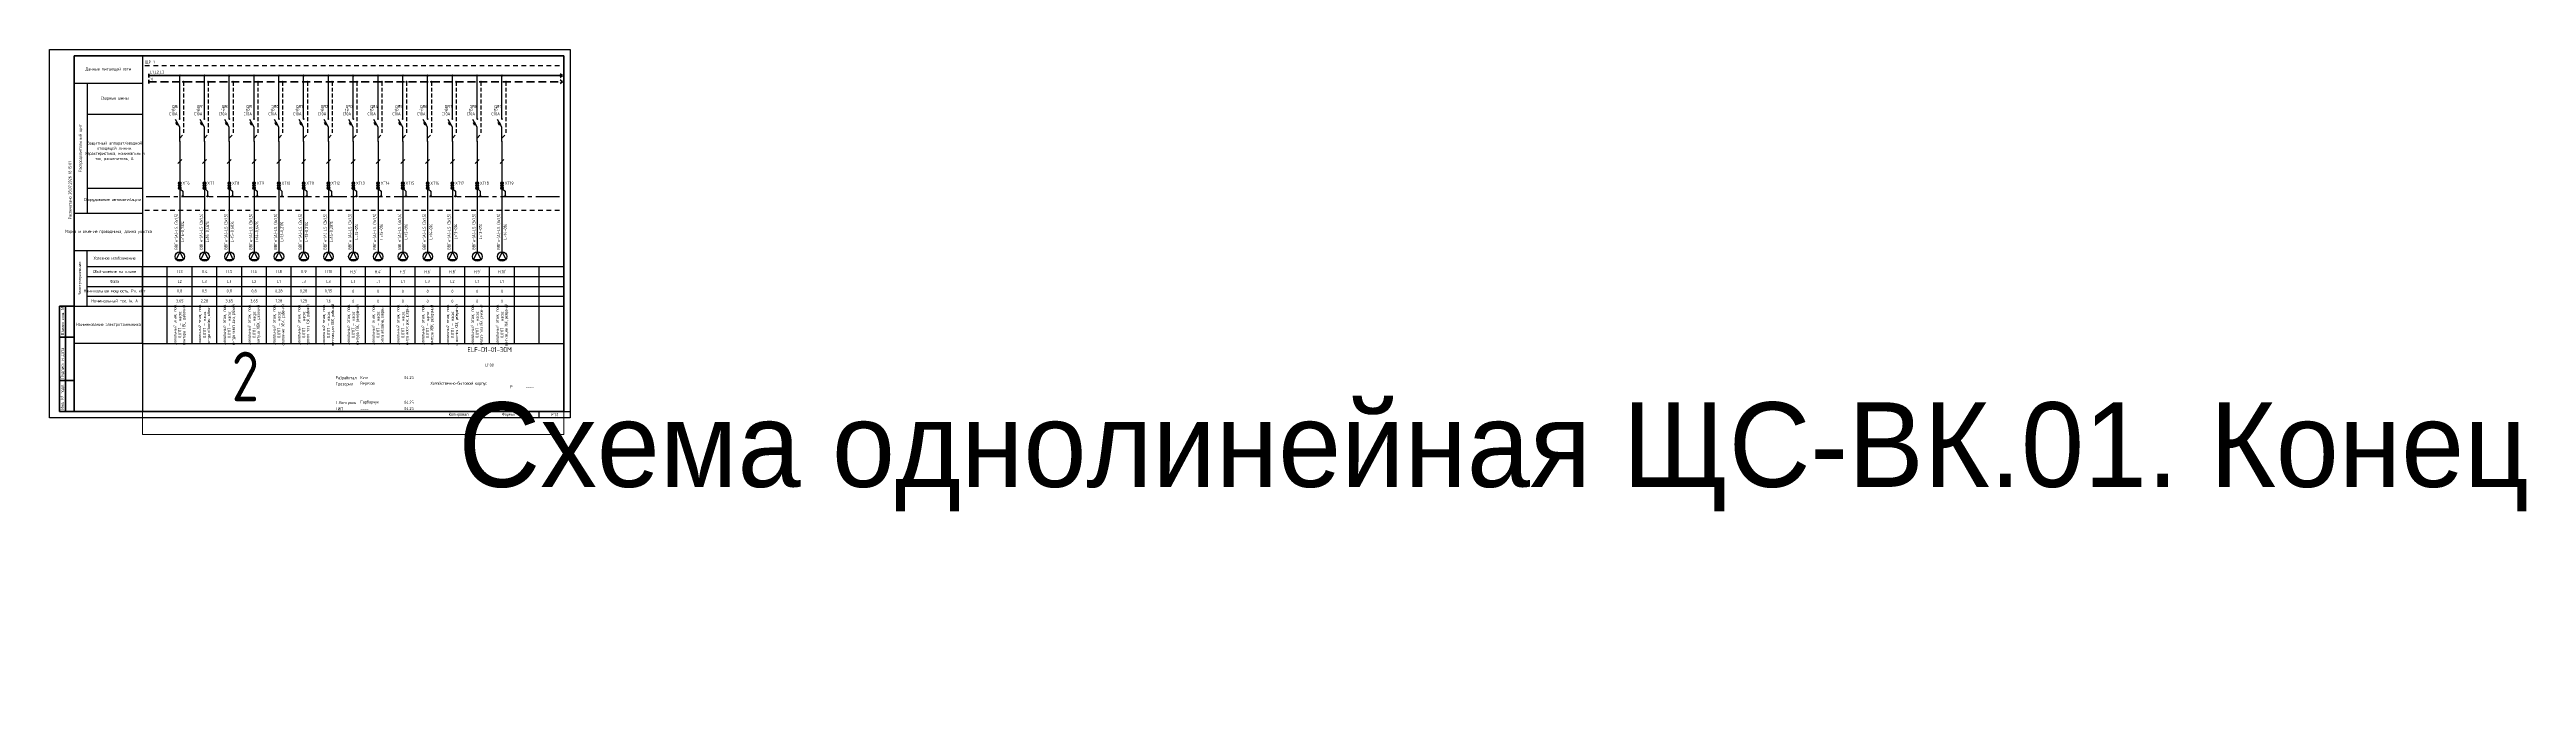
# Paper-space layout 'ЩР (2)' of a CAD drawing. Header units: millimetres. Extents: x 0 to 1998, y -218 to 297.
# The model-space entities are those that its viewports show. They can reach past a viewport. Long polylines and large blocks are cut down to what shows.
import ezdxf
from ezdxf.enums import TextEntityAlignment as Align

# ---------------------------------------------------------------- set-up
doc = ezdxf.new("R2018")
doc.units = ezdxf.units.MM
doc.set_wipeout_variables(frame=1)
for name, pattern in [('CENTER2', [28.575, 19.05, -3.175, 3.175, -3.175]), ('HIDDEN2', [4.7625, 3.175, -1.5875]), ('JIS_02_0.7', [1.35, 0.75, -0.6])]:
    doc.linetypes.add(name, pattern=pattern)
doc.layers.add('0_UNC Defpoints ЭОМ', color=6, linetype='Continuous', plot=False)
for name, color, linetype in [('0_UNC_10 Доп. Оборудование', 1, 'Continuous'), ('0_Рамка', 7, 'Continuous'), ('SX_BLOCKS', 7, 'Continuous'), ('SX_BOUND', 7, 'JIS_02_0.7'), ('SX_LINES', 7, 'Continuous'), ('SX_PE', 3, 'CENTER2'), ('SX_TABLE', 7, 'Continuous'), ('SX_TEXT', 7, 'Continuous')]:
    doc.layers.add(name, color=color, linetype=linetype)
doc.styles.get("Standard").update_dxf_attribs({"font": 'arial.ttf'})
doc.styles.add('SX_GOST', font='GOST2304A_0.ttf')
doc.styles.add('UNC_A', font='GOST2304A_0.ttf')
doc.styles.add('Unecom', font='GOST2304A_0.ttf', dxfattribs={"height": 2.5})
doc.styles.add('СПДС', font='isocpeur.ttf', dxfattribs={"width": 0.8, "height": 2.5})

# ---------------------------------------------------------------- blocks, each defined once
blk = doc.blocks.new('*U161')
at = {"lineweight": 60, "ltscale": 10}
for p, q in [((20, 292), (415, 292)), ((20, 5), (20, 292)), ((415, 292), (415, 5)), ((8, 90), (20, 90)), ((8, 5), (8, 90)), ((13, 90), (13, 5)), ((20, 90), (20, 5)), ((20, 90), (20, 5)), ((8, 65), (20, 65)), ((8, 30), (20, 30)), ((20, 5), (8, 5)), ((415, 5), (20, 5))]:
    blk.add_line(p, q, dxfattribs=at)
at = {"layer": '0_UNC Defpoints ЭОМ', "ltscale": 10}
blk.add_lwpolyline([(420, 0), (0, 0), (0, 297), (420, 297)], close=True, dxfattribs=at)
at = {"layer": '0_UNC Defpoints ЭОМ', "lineweight": 30}
blk.add_lwpolyline([(395, 5), (420, 5), (420, 0), (395, 0)], close=True, dxfattribs=at)
at = {"char_height": 2.5, "attachment_point": 4, "rotation": 90, "style": 'Unecom'}
for s, insert, width in [('{\\fGOST type A|b0|i1|c204|p34; }Взамен инв. №', (10.5, 65), 25), (' Подпись и дата', (10.5, 30), 35), (' Инв. № подл.', (10.5, 5), 24.419)]:
    blk.add_mtext(s, dxfattribs=dict(at, insert=insert, width=width))
at = {"style": 'Unecom'}
for s, insert, char_height, width, attachment_point, line_spacing_factor in [('ELF-D1-01-ЭОМ', (355, 55), 4, 120, 5, 2), ('D100', (355, 42.5), 2.5, 115, 5, 1.5), ('Разработал', (230.7, 32), 2.5, 20, 4, 2), ('Проверил', (230.7, 27), 2.5, 20, 4, 2), ('Ким', (250.8, 32.5), 2.5, 19.921, 4, 2), ('Вересов', (250.8, 27.5), 2.5, 19.921, 4, 2), ('04.25', (290, 32.5), 2.5, 10, 5, 2), ('Хозяйственно-бытовой корпус', (330, 27.5), 2.5, 70, 5, 1.5), ('Р', (372.5, 25), 2.5, 15, 5, 2), ('Н.Контроль', (230.7, 12), 2.5, 20, 4, 2), ('ГИП', (230.7, 7.3), 2.5, 20, 4, 2), ('----', (250.8, 7), 2.5, 19.921, 4, 2), ('Гарбарчук', (250.8, 12.5), 2.5, 19.921, 4, 2), ('04.25', (290, 12.5), 2.5, 10, 5, 2), ('04.25', (290, 7.5), 2.5, 10, 5, 2)]:
    blk.add_mtext(s, dxfattribs=dict(at, insert=insert, char_height=char_height, width=width, attachment_point=attachment_point, line_spacing_factor=line_spacing_factor))
at = {"char_height": 2.5, "attachment_point": 4, "style": 'Unecom'}
for s, insert, width in [('Формат  ', (364.9, 2.6), 50), ('\\pi1; ', (250, -133.2), 20), ('\\pi1; ', (250, -133.2), 20), ('\\pxi0.4; ', (250, -133.2), 20), ('\\pi1; ', (512.5, -218.3), 20), ('\\pi1; ', (512.5, -218.3), 20), ('\\pxi0.4; ', (512.5, -218.3), 20)]:
    blk.add_mtext(s, dxfattribs=dict(at, insert=insert, width=width))
at = {"style": 'Unecom'}
blk.add_attdef('ЛИСТ_№', text='', height=2.5, dxfattribs=at).set_placement((387.5, 25), align=Align.MIDDLE_CENTER)
blk.add_attdef('КОЛ-ВО_ЛИСТОВ', text='', height=2.5, dxfattribs=at).set_placement((404.7, 23.7), align=Align.CENTER)
at = {"lineweight": 30, "flags": 104}
blk.add_attdef('ОПИСАНИЕ_ЛИСТА', text='', height=2.5, dxfattribs=at).set_placement((329.9, 12.5), align=Align.MIDDLE_CENTER)
at = {"style": 'Unecom', "flags": 8}
blk.add_attdef('ФОРМАТ_БУМАГИ', (379.4, 1.3), '', height=2.5, dxfattribs=at)
at = {"layer": '0_Рамка', "style": 'СПДС', "width": 0.8}
blk.add_text('Распечатано 28.07.2026 18:15:01', height=2.5, rotation=90, dxfattribs=at).set_placement((16.5, 160), align=Align.MIDDLE_LEFT)
at = {"layer": 'Defpoints', "insert": (330, 2.5), "char_height": 2.5, "width": 70, "attachment_point": 5, "style": 'Unecom'}
blk.add_mtext('Копировал', dxfattribs=at)
blk = doc.blocks.new('_Боковик_схема Юником')
at = {"color": 0, "lineweight": -2, "ltscale": 3}
blk.add_lwpolyline([(0, 232), (55, 232), (55, 0), (0, 0)], close=True, dxfattribs=at)
for points in [[(0, 210), (55, 210), (55, 125), (10.3, 125)], [(10.3, 210), (10.3, 105)], [(10.3, 185), (55, 185)], [(0, 105), (55, 105)], [(0, 75), (55, 75)], [(10, 75), (10, 30)], [(10, 62), (51.8, 62)], [(10, 62), (55, 62)], [(10, 54), (55, 54)], [(10, 46), (55, 46)], [(0, 30), (55, 30)], [(10, 38), (55, 38)]]:
    blk.add_lwpolyline(points, dxfattribs=at)
at = {"color": 0, "lineweight": -2, "char_height": 2.5, "attachment_point": 5, "style": 'Unecom'}
for s, insert, width in [('Данные питающей сети', (27.5, 221), 55), ('Сборные шины', (32.6, 197.5), 44.736), ('Защитный аппарат/вводной отходящей линии.\\PХарактеристика, номинальный ток, расцепитель, А.', (32.6, 155), 44.736), ('Оборудование автоматизации', (31, 115.7), 37.884), ('Марка и сечение проводника, длина участка', (27.5, 90), 55), ('Условное изображение', (32.5, 68.5), 45), ('Номинальная мощность, Рн, кВт', (32.5, 42), 45), ('Обозначение на плане', (32.5, 58), 45), ('Фаза', (32.5, 50), 45), ('Номинальный ток, Iн, А', (32.5, 34), 45), ('Наименование электроприемника', (27.5, 15), 55)]:
    blk.add_mtext(s, dxfattribs=dict(at, insert=insert, width=width))
at = {"color": 0, "lineweight": -2, "char_height": 2.5, "attachment_point": 5, "rotation": 90, "style": 'Unecom'}
for s, insert, width in [('Распределительный щит', (5.1, 157.5), 105), ('Электроприемник', (4.6, 52.5), 45)]:
    blk.add_mtext(s, dxfattribs=dict(at, insert=insert, width=width))
blk = doc.blocks.new('*U306')
at = {"color": 0}
blk.add_wipeout([(-2.5, 0), (-2.5, 0.6), (-2.3, 1), (-2.1, 1.4), (-1.8, 1.8), (-1.5, 2), (-1.2, 2.2), (-1, 2.3), (-0.5, 2.4), (-0.2, 2.5), (0.1, 2.5), (0.4, 2.5), (0.7, 2.4), (1, 2.3), (1.2, 2.2), (1.5, 2), (1.8, 1.7), (2, 1.4), (2.2, 1.2), (2.3, 0.8), (2.4, 0.6), (2.5, 0.3), (2.5, 0), (2.5, -0.2), (2.4, -0.5), (2.3, -0.9), (2.2, -1.2), (2.1, -1.4), (1.9, -1.6), (1.7, -1.8), (1.6, -1.9), (1.4, -2.1), (1.1, -2.2), (0.9, -2.3), (0.8, -2.4), (0.6, -2.4), (0.3, -2.5), (0, -2.5), (-0.3, -2.5), (-0.7, -2.4), (-1, -2.3), (-1.1, -2.3), (-1.3, -2.2), (-1.5, -2), (-1.6, -2), (-1.7, -1.8), (-1.9, -1.7), (-2.1, -1.5), (-2.2, -1.3), (-2.3, -1), (-2.4, -0.9), (-2.4, -0.7), (-2.5, -0.5), (-2.5, -0.2)], dxfattribs=at)
at = {"color": 0, "ltscale": 0.3}
for points in [[(0, 2.5), (-2, -1.6)], [(0, 2.5), (1.9, -1.6)], [(-2, -1.6), (1.9, -1.6)]]:
    blk.add_lwpolyline(points, dxfattribs=at)
at = {"color": 0}
blk.add_circle((0, 0), 2.5, dxfattribs=at)
blk.add_circle((0, 0), 2.5, dxfattribs=at)
at = {"color": 18, "true_color": 0x000000, "style": 'Unecom'}
blk.add_attdef('H.', (-0.6, 5.3), '', height=2.5, dxfattribs=at)
blk = doc.blocks.new('SX_TCOL')
for p, q in [((-10, 62), (10, 62)), ((10, 0), (10, 62)), ((-10, 54), (10, 54)), ((-10, 46), (10, 46)), ((-10, 38), (10, 38)), ((-10, 30), (10, 30)), ((-10, 0), (10, 0))]:
    blk.add_line(p, q)
at = {"style": 'SX_GOST'}
for tag, p in [('CAB1', (-2.6, 90)), ('CAB2', (2.6, 90)), ('NAME1', (-3.6, 15)), ('NAME2', (0, 15)), ('NAME3', (3.6, 15))]:
    blk.add_attdef(tag, text='', height=2.5, rotation=90, dxfattribs=at).set_placement(p, align=Align.MIDDLE)
for tag, p in [('POW', (0, 42)), ('LINE', (0, 58)), ('PH', (0, 50)), ('CUR', (0, 34))]:
    blk.add_attdef(tag, text='', height=2.5, dxfattribs=at).set_placement(p, align=Align.MIDDLE)
blk = doc.blocks.new('*U308')
at = {"lineweight": 40}
for p, q in [((333.9, 0), (331.9, 1.5)), ((333.9, 0), (331.9, -1.5)), ((333.9, -5), (331.9, -3.5)), ((333.9, -5), (331.9, -6.5))]:
    blk.add_line(p, q, dxfattribs=at)
at = {"linetype": 'ByBlock', "lineweight": 40}
for points in [[(0, 1.5), (0, -1.5)], [(0, 0), (333.9, 0)], [(0, -3.5), (0, -6.5)]]:
    blk.add_lwpolyline(points, dxfattribs=at)
at = {"color": 4, "linetype": 'HIDDEN2', "lineweight": 40, "ltscale": 2}
blk.add_lwpolyline([(0, -5), (333.9, -5)], dxfattribs=at)
at = {"insert": (1.2, -1.6), "char_height": 2.5, "attachment_point": 1, "style": 'UNC_A'}
blk.add_mtext_dynamic_manual_height_columns('N', width=3.844, gutter_width=12.5, heights=[0], dxfattribs=at)
at = {"style": 'UNC_A'}
blk.add_attdef('ЛИНИЯ', (1, 1.5), '', height=2.5, dxfattribs=at)
blk = doc.blocks.new('*U309')
at = {"lineweight": 40}
for p, q in [((268.3, 0), (266.3, 1.5)), ((268.3, 0), (266.3, -1.5)), ((268.3, -5), (266.3, -3.5)), ((268.3, -5), (266.3, -6.5))]:
    blk.add_line(p, q, dxfattribs=at)
at = {"linetype": 'ByBlock', "lineweight": 40}
for points in [[(0, 1.5), (0, -1.5)], [(0, 0), (268.3, 0)], [(0, -3.5), (0, -6.5)]]:
    blk.add_lwpolyline(points, dxfattribs=at)
at = {"color": 4, "linetype": 'HIDDEN2', "lineweight": 40, "ltscale": 2}
blk.add_lwpolyline([(0, -5), (268.3, -5)], dxfattribs=at)
at = {"insert": (1.2, -1.6), "char_height": 2.5, "attachment_point": 1, "style": 'UNC_A'}
blk.add_mtext_dynamic_manual_height_columns('N', width=3.844, gutter_width=12.5, heights=[0], dxfattribs=at)
at = {"style": 'UNC_A'}
blk.add_attdef('ЛИНИЯ', (1, 1.5), '', height=2.5, dxfattribs=at)
blk = doc.blocks.new('*U311')
for p, q in [((0, -36.3), (0, -1.2)), ((0, -42.8), (-3.5, -36.7)), ((-0.4, -36.6), (0.4, -35.9)), ((0.4, -36.6), (-0.4, -35.9)), ((0, -54.3), (0, -42.8))]:
    blk.add_line(p, q)
at = {"color": 4, "linetype": 'HIDDEN2'}
for p in [(3, -6.2), (0, -51.6)]:
    blk.add_line(p, (3, -48.6), dxfattribs=at)
blk.add_lwpolyline([(-2.1, -41.1), (-3.1, -39.4), (-2.3, -38.9), (-1.3, -40.6)], close=True)
for centre in [(0, -1.2), (3, -6.2)]:
    blk.add_circle(centre, 0.5)
at = {"insert": (-6.2, -24.9), "char_height": 2.5, "attachment_point": 1, "style": 'Unecom'}
blk.add_mtext_dynamic_manual_height_columns('\\pxql;QF', width=5.707, gutter_width=12.5, heights=[4.37], dxfattribs=at)
at = {"style": 'Unecom'}
for tag, p in [('P', (-3.4, -30.4)), ('A', (-1.7, -33.3))]:
    blk.add_attdef(tag, text='', height=2.5, dxfattribs=at).set_placement(p, align=Align.RIGHT)
blk.add_attdef('N', (-3.2, -27.4), '', height=2.5, dxfattribs=at)
blk = doc.blocks.new('XT')
at = {"color": 32, "true_color": 0xcd6928}
for p, q in [((0.8, 0), (-1, -1.8)), ((1, -0.2), (-0.8, -2))]:
    blk.add_line(p, q, dxfattribs=at)
at = {"color": 5}
for p, q in [((0.8, -2), (-1, -3.8)), ((1, -2.2), (-0.8, -4))]:
    blk.add_line(p, q, dxfattribs=at)
at = {"color": 32, "true_color": 0xcd6928}
blk.add_circle((0, -1), 1, dxfattribs=at)
at = {"color": 5}
blk.add_circle((0, -3), 1, dxfattribs=at)
at = {"style": 'UNC_A'}
blk.add_attdef('1', (1.7, 0.1), '', height=2.5, dxfattribs=at)
blk = doc.blocks.new('SX_XTPE')
at = {"color": 3}
for p, q in [((0.753, 1.003), (-1.003, -0.753)), ((1.003, 0.753), (-0.753, -1.003))]:
    blk.add_line(p, q, dxfattribs=at)
blk.add_circle((0, 0), 1, dxfattribs=at)

msp = doc.modelspace()

# ---------------------------------------------------------------- linework, layer by layer
at = {"color": 6}
for points in [[(395, 1578), (55, 1578), (55, 1291), (395, 1291), (395, 1578)], [(735, 1578), (395, 1578), (395, 1291), (735, 1291), (735, 1578)], [(1075, 1578), (735, 1578), (735, 1291), (1075, 1291), (1075, 1578)]]:
    msp.add_lwpolyline(points, dxfattribs=at)
at = {"layer": 'SX_BOUND', "ltscale": 5}
for p, q in [((397, 1570.2), (733, 1570.2)), ((397, 1453.5), (733, 1453.5))]:
    msp.add_line(p, q, dxfattribs=at)
at = {"layer": 'SX_LINES'}
for p, q in [((425, 1509), (425, 1476.2)), ((445, 1509), (445, 1476.2)), ((465, 1509), (465, 1476.2)), ((485, 1509), (485, 1476.2)), ((505, 1509), (505, 1476.2)), ((525, 1509), (525, 1476.2)), ((545, 1509), (545, 1476.2)), ((565, 1509), (565, 1476.2)), ((585, 1509), (585, 1476.2)), ((605, 1509), (605, 1476.2)), ((625, 1509), (625, 1476.2)), ((645, 1509), (645, 1476.2)), ((665, 1509), (665, 1476.2)), ((685, 1509), (685, 1476.2)), ((423.4, 1491), (426.6, 1494.2)), ((443.4, 1491), (446.6, 1494.2)), ((463.4, 1491), (466.6, 1494.2)), ((483.4, 1491), (486.6, 1494.2)), ((503.4, 1491), (506.6, 1494.2)), ((523.4, 1491), (526.6, 1494.2)), ((543.4, 1491), (546.6, 1494.2)), ((563.4, 1491), (566.6, 1494.2)), ((583.4, 1491), (586.6, 1494.2)), ((603.4, 1491), (606.6, 1494.2)), ((623.4, 1491), (626.6, 1494.2)), ((643.4, 1491), (646.6, 1494.2)), ((663.4, 1491), (666.6, 1494.2)), ((683.4, 1491), (686.6, 1494.2))]:
    msp.add_line(p, q, dxfattribs=at)
at = {"layer": 'SX_PE'}
for p, q in [((126.1, 1464.6), (394, 1464.6)), ((398, 1464.6), (734, 1464.6)), ((425.7, 1470.5), (427.5, 1468.7)), ((427.5, 1468.7), (427.5, 1464.6)), ((445.7, 1470.5), (447.5, 1468.7)), ((447.5, 1468.7), (447.5, 1464.6)), ((465.7, 1470.5), (467.5, 1468.7)), ((467.5, 1468.7), (467.5, 1464.6)), ((485.7, 1470.5), (487.5, 1468.7)), ((487.5, 1468.7), (487.5, 1464.6)), ((505.7, 1470.5), (507.5, 1468.7)), ((507.5, 1468.7), (507.5, 1464.6)), ((525.7, 1470.5), (527.5, 1468.7)), ((527.5, 1468.7), (527.5, 1464.6)), ((545.7, 1470.5), (547.5, 1468.7)), ((547.5, 1468.7), (547.5, 1464.6)), ((565.7, 1470.5), (567.5, 1468.7)), ((567.5, 1468.7), (567.5, 1464.6)), ((585.7, 1470.5), (587.5, 1468.7)), ((587.5, 1468.7), (587.5, 1464.6)), ((605.7, 1470.5), (607.5, 1468.7)), ((607.5, 1468.7), (607.5, 1464.6)), ((625.7, 1470.5), (627.5, 1468.7)), ((627.5, 1468.7), (627.5, 1464.6)), ((645.7, 1470.5), (647.5, 1468.7)), ((647.5, 1468.7), (647.5, 1464.6)), ((665.7, 1470.5), (667.5, 1468.7)), ((667.5, 1468.7), (667.5, 1464.6)), ((685.7, 1470.5), (687.5, 1468.7)), ((687.5, 1468.7), (687.5, 1464.6))]:
    msp.add_line(p, q, dxfattribs=at)
for centre in [(427.5, 1464.6), (447.5, 1464.6), (467.5, 1464.6), (487.5, 1464.6), (507.5, 1464.6), (527.5, 1464.6), (547.5, 1464.6), (567.5, 1464.6), (587.5, 1464.6), (607.5, 1464.6), (627.5, 1464.6), (647.5, 1464.6), (667.5, 1464.6), (687.5, 1464.6)]:
    msp.add_circle(centre, 0.5, dxfattribs=at)

# ---------------------------------------------------------------- block references
at = {"layer": 'SX_BLOCKS'}
for p, values in [((425, 1563.2), {'N': '6', 'P': '1P', 'A': 'C10А'}), ((445, 1563.2), {'N': '7', 'P': '1P', 'A': 'C10А'}), ((465, 1563.2), {'N': '8', 'P': '1P', 'A': 'C10А'}), ((485, 1563.2), {'N': '9', 'P': '1P', 'A': 'C10А'}), ((505, 1563.2), {'N': '10', 'P': '1P', 'A': 'C10А'}), ((525, 1563.2), {'N': '11', 'P': '1P', 'A': 'C10А'}), ((545, 1563.2), {'N': '12', 'P': '1P', 'A': 'C10А'}), ((565, 1563.2), {'N': '13', 'P': '1P', 'A': 'C10А'}), ((585, 1563.2), {'N': '14', 'P': '1P', 'A': 'C10А'}), ((605, 1563.2), {'N': '15', 'P': '1P', 'A': 'C10А'}), ((625, 1563.2), {'N': '16', 'P': '1P', 'A': 'C10А'}), ((645, 1563.2), {'N': '17', 'P': '1P', 'A': 'C10А'}), ((665, 1563.2), {'N': '18', 'P': '1P', 'A': 'C10А'}), ((685, 1563.2), {'N': '19', 'P': '1P', 'A': 'C10А'})]:
    msp.add_blockref('*U311', p, dxfattribs=at).add_auto_attribs(values)
ref = msp.add_blockref('XT', (425, 1476.2), dxfattribs=at)
ref.add_attrib('1', 'XT6', (427.2, 1474), dxfattribs={"layer": '0', "height": 2.5, "style": 'UNC_A'})
for p in [(425, 1471.2), (445, 1471.2), (465, 1471.2), (485, 1471.2), (505, 1471.2), (525, 1471.2), (545, 1471.2), (565, 1471.2), (585, 1471.2), (605, 1471.2), (625, 1471.2), (645, 1471.2), (665, 1471.2), (685, 1471.2)]:
    msp.add_blockref('SX_XTPE', p, dxfattribs=at)
ref = msp.add_blockref('XT', (445, 1476.2), dxfattribs=at)
ref.add_attrib('1', 'XT7', (447.2, 1474), dxfattribs={"layer": '0', "height": 2.5, "style": 'UNC_A'})
ref = msp.add_blockref('XT', (465, 1476.2), dxfattribs=at)
ref.add_attrib('1', 'XT8', (467.2, 1474), dxfattribs={"layer": '0', "height": 2.5, "style": 'UNC_A'})
ref = msp.add_blockref('XT', (485, 1476.2), dxfattribs=at)
ref.add_attrib('1', 'XT9', (487.2, 1474), dxfattribs={"layer": '0', "height": 2.5, "style": 'UNC_A'})
ref = msp.add_blockref('XT', (505, 1476.2), dxfattribs=at)
ref.add_attrib('1', 'XT10', (507.2, 1474), dxfattribs={"layer": '0', "height": 2.5, "style": 'UNC_A'})
ref = msp.add_blockref('XT', (525, 1476.2), dxfattribs=at)
ref.add_attrib('1', 'XT11', (527.2, 1474), dxfattribs={"layer": '0', "height": 2.5, "style": 'UNC_A'})
ref = msp.add_blockref('XT', (545, 1476.2), dxfattribs=at)
ref.add_attrib('1', 'XT12', (547.2, 1474), dxfattribs={"layer": '0', "height": 2.5, "style": 'UNC_A'})
ref = msp.add_blockref('XT', (565, 1476.2), dxfattribs=at)
ref.add_attrib('1', 'XT13', (567.2, 1474), dxfattribs={"layer": '0', "height": 2.5, "style": 'UNC_A'})
ref = msp.add_blockref('XT', (585, 1476.2), dxfattribs=at)
ref.add_attrib('1', 'XT14', (587.2, 1474), dxfattribs={"layer": '0', "height": 2.5, "style": 'UNC_A'})
ref = msp.add_blockref('XT', (605, 1476.2), dxfattribs=at)
ref.add_attrib('1', 'XT15', (607.2, 1474), dxfattribs={"layer": '0', "height": 2.5, "style": 'UNC_A'})
ref = msp.add_blockref('XT', (625, 1476.2), dxfattribs=at)
ref.add_attrib('1', 'XT16', (627.2, 1474), dxfattribs={"layer": '0', "height": 2.5, "style": 'UNC_A'})
ref = msp.add_blockref('XT', (645, 1476.2), dxfattribs=at)
ref.add_attrib('1', 'XT17', (647.2, 1474), dxfattribs={"layer": '0', "height": 2.5, "style": 'UNC_A'})
ref = msp.add_blockref('XT', (665, 1476.2), dxfattribs=at)
ref.add_attrib('1', 'XT18', (667.2, 1474), dxfattribs={"layer": '0', "height": 2.5, "style": 'UNC_A'})
ref = msp.add_blockref('XT', (685, 1476.2), dxfattribs=at)
ref.add_attrib('1', 'XT19', (687.2, 1474), dxfattribs={"layer": '0', "height": 2.5, "style": 'UNC_A'})
at = {"layer": 'SX_LINES'}
for name, p in [('*U309', (125.7, 1562)), ('*U308', (400, 1562))]:
    msp.add_blockref(name, p, dxfattribs=at).add_auto_attribs({'ЛИНИЯ': 'L1,L2,L3'})
at = {"layer": 'SX_TABLE'}
for p in [(385, 1346), (725, 1346), (745, 1346)]:
    msp.add_blockref('SX_TCOL', p, dxfattribs=at)

# ---------------------------------------------------------------- texts
at = {"layer": 'Defpoints', "color": 6, "insert": (467, 1339.3), "char_height": 40, "attachment_point": 1, "style": 'Unecom'}
msp.add_mtext_dynamic_manual_height_columns('2', width=99.921, gutter_width=12.5, heights=[0], dxfattribs=at)
at = {"layer": 'SX_TEXT', "style": 'SX_GOST'}
msp.add_text('ЩР-1', height=2.5, dxfattribs=at).set_placement((397, 1571.7))

# ---------------------------------------------------------------- next in the draw order: block references
at = {"layer": '0_UNC_10 Доп. Оборудование', "color": 4, "xscale": 1.525827103834124, "yscale": 1.525827103834124, "zscale": 1.525827103834124}
for p in [(425.1, 1416), (445.1, 1416), (465.1, 1416), (485.1, 1416), (505.1, 1416), (525.1, 1416), (545.1, 1416), (565.1, 1416), (585.1, 1416), (605.1, 1416), (625.1, 1416), (645.1, 1416), (665.1, 1416), (685.1, 1416)]:
    msp.add_blockref('*U306', p, dxfattribs=at)

# ---------------------------------------------------------------- next in the draw order: linework, layer by layer
at = {"layer": 'SX_LINES'}
for p, q in [((425, 1470.2), (425, 1419)), ((445, 1470.2), (445, 1419)), ((465, 1470.2), (465, 1419)), ((485, 1470.2), (485, 1419)), ((505, 1470.2), (505, 1419)), ((525, 1470.2), (525, 1419)), ((545, 1470.2), (545, 1419)), ((565, 1470.2), (565, 1419)), ((585, 1470.2), (585, 1419)), ((605, 1470.2), (605, 1419)), ((625, 1470.2), (625, 1419)), ((645, 1470.2), (645, 1419)), ((665, 1470.2), (665, 1419)), ((685, 1470.2), (685, 1419))]:
    msp.add_line(p, q, dxfattribs=at)

# ---------------------------------------------------------------- next in the draw order: block references
at = {"layer": 'SX_TABLE'}
ref = msp.add_blockref('SX_TCOL', (425, 1346), dxfattribs=at)
ref.add_attrib('NAME1', 'Цокольный этаж, пом.', dxfattribs={"layer": '0', "height": 2.5, "rotation": 90, "style": 'SX_GOST', "width": 0.97712}).set_placement((421.4, 1361), align=Align.MIDDLE)
ref.add_attrib('NAME2', '0.011Т — насос', dxfattribs={"layer": '0', "height": 2.5, "rotation": 90, "style": 'SX_GOST'}).set_placement((425, 1361), align=Align.MIDDLE)
ref.add_attrib('NAME3', 'контура ГВС, рабочий', dxfattribs={"layer": '0', "height": 2.5, "rotation": 90, "style": 'SX_GOST', "width": 0.970342}).set_placement((428.6, 1361), align=Align.MIDDLE)
ref.add_attrib('CUR', '3,65', dxfattribs={"layer": '0', "height": 2.5, "style": 'SX_GOST'}).set_placement((425, 1380), align=Align.MIDDLE)
ref.add_attrib('POW', '0,8', dxfattribs={"layer": '0', "height": 2.5, "style": 'SX_GOST'}).set_placement((425, 1388), align=Align.MIDDLE)
ref.add_attrib('PH', 'L2', dxfattribs={"layer": '0', "height": 2.5, "style": 'SX_GOST'}).set_placement((425, 1396), align=Align.MIDDLE)
ref.add_attrib('LINE', 'Н.3', dxfattribs={"layer": '0', "height": 2.5, "style": 'SX_GOST'}).set_placement((425, 1404), align=Align.MIDDLE)
ref.add_attrib('CAB1', 'ВВГнг(А)-LS (3х1,5)', dxfattribs={"layer": '0', "height": 2.5, "rotation": 90, "style": 'SX_GOST'}).set_placement((422.4, 1436), align=Align.MIDDLE)
ref.add_attrib('CAB2', 'L=16-0,73%', dxfattribs={"layer": '0', "height": 2.5, "rotation": 90, "style": 'SX_GOST'}).set_placement((427.6, 1436), align=Align.MIDDLE)
ref = msp.add_blockref('SX_TCOL', (445, 1346), dxfattribs=at)
ref.add_attrib('NAME1', 'Цокольный этаж, пом.', dxfattribs={"layer": '0', "height": 2.5, "rotation": 90, "style": 'SX_GOST', "width": 0.97712}).set_placement((441.4, 1361), align=Align.MIDDLE)
ref.add_attrib('NAME2', '0.011Т — насос', dxfattribs={"layer": '0', "height": 2.5, "rotation": 90, "style": 'SX_GOST'}).set_placement((445, 1361), align=Align.MIDDLE)
ref.add_attrib('NAME3', 'контура ж/бассейна, рабочий', dxfattribs={"layer": '0', "height": 2.5, "rotation": 90, "style": 'SX_GOST', "width": 0.692733}).set_placement((448.6, 1361), align=Align.MIDDLE)
ref.add_attrib('CUR', '2,28', dxfattribs={"layer": '0', "height": 2.5, "style": 'SX_GOST'}).set_placement((445, 1380), align=Align.MIDDLE)
ref.add_attrib('POW', '0,5', dxfattribs={"layer": '0', "height": 2.5, "style": 'SX_GOST'}).set_placement((445, 1388), align=Align.MIDDLE)
ref.add_attrib('PH', 'L3', dxfattribs={"layer": '0', "height": 2.5, "style": 'SX_GOST'}).set_placement((445, 1396), align=Align.MIDDLE)
ref.add_attrib('LINE', 'Н.4', dxfattribs={"layer": '0', "height": 2.5, "style": 'SX_GOST'}).set_placement((445, 1404), align=Align.MIDDLE)
ref.add_attrib('CAB1', 'ВВГнг(А)-LS (3х1,5)', dxfattribs={"layer": '0', "height": 2.5, "rotation": 90, "style": 'SX_GOST'}).set_placement((442.4, 1436), align=Align.MIDDLE)
ref.add_attrib('CAB2', 'L=16-0,46%', dxfattribs={"layer": '0', "height": 2.5, "rotation": 90, "style": 'SX_GOST'}).set_placement((447.6, 1436), align=Align.MIDDLE)
ref = msp.add_blockref('SX_TCOL', (465, 1346), dxfattribs=at)
ref.add_attrib('NAME1', 'Цокольный этаж, пом.', dxfattribs={"layer": '0', "height": 2.5, "rotation": 90, "style": 'SX_GOST', "width": 0.97712}).set_placement((461.4, 1361), align=Align.MIDDLE)
ref.add_attrib('NAME2', '0.011Т — насос', dxfattribs={"layer": '0', "height": 2.5, "rotation": 90, "style": 'SX_GOST'}).set_placement((465, 1361), align=Align.MIDDLE)
ref.add_attrib('NAME3', 'контура жилого дома, рабочий', dxfattribs={"layer": '0', "height": 2.5, "rotation": 90, "style": 'SX_GOST', "width": 0.685007}).set_placement((468.6, 1361), align=Align.MIDDLE)
ref.add_attrib('CUR', '3,65', dxfattribs={"layer": '0', "height": 2.5, "style": 'SX_GOST'}).set_placement((465, 1380), align=Align.MIDDLE)
ref.add_attrib('POW', '0,8', dxfattribs={"layer": '0', "height": 2.5, "style": 'SX_GOST'}).set_placement((465, 1388), align=Align.MIDDLE)
ref.add_attrib('PH', 'L3', dxfattribs={"layer": '0', "height": 2.5, "style": 'SX_GOST'}).set_placement((465, 1396), align=Align.MIDDLE)
ref.add_attrib('LINE', 'Н.5', dxfattribs={"layer": '0', "height": 2.5, "style": 'SX_GOST'}).set_placement((465, 1404), align=Align.MIDDLE)
ref.add_attrib('CAB1', 'ВВГнг(А)-LS (3х1,5)', dxfattribs={"layer": '0', "height": 2.5, "rotation": 90, "style": 'SX_GOST'}).set_placement((462.4, 1436), align=Align.MIDDLE)
ref.add_attrib('CAB2', 'L=15-0,68%', dxfattribs={"layer": '0', "height": 2.5, "rotation": 90, "style": 'SX_GOST'}).set_placement((467.6, 1436), align=Align.MIDDLE)
ref = msp.add_blockref('SX_TCOL', (485, 1346), dxfattribs=at)
ref.add_attrib('NAME1', 'Цокольный этаж, пом.', dxfattribs={"layer": '0', "height": 2.5, "rotation": 90, "style": 'SX_GOST', "width": 0.97712}).set_placement((481.4, 1361), align=Align.MIDDLE)
ref.add_attrib('NAME2', '0.011Т — насос', dxfattribs={"layer": '0', "height": 2.5, "rotation": 90, "style": 'SX_GOST'}).set_placement((485, 1361), align=Align.MIDDLE)
ref.add_attrib('NAME3', 'контура ХБК, рабочий', dxfattribs={"layer": '0', "height": 2.5, "rotation": 90, "style": 'SX_GOST', "width": 0.952001}).set_placement((488.6, 1361), align=Align.MIDDLE)
ref.add_attrib('CUR', '3,65', dxfattribs={"layer": '0', "height": 2.5, "style": 'SX_GOST'}).set_placement((485, 1380), align=Align.MIDDLE)
ref.add_attrib('POW', '0,8', dxfattribs={"layer": '0', "height": 2.5, "style": 'SX_GOST'}).set_placement((485, 1388), align=Align.MIDDLE)
ref.add_attrib('PH', 'L2', dxfattribs={"layer": '0', "height": 2.5, "style": 'SX_GOST'}).set_placement((485, 1396), align=Align.MIDDLE)
ref.add_attrib('LINE', 'Н.6', dxfattribs={"layer": '0', "height": 2.5, "style": 'SX_GOST'}).set_placement((485, 1404), align=Align.MIDDLE)
ref.add_attrib('CAB1', 'ВВГнг(А)-LS (3х1,5)', dxfattribs={"layer": '0', "height": 2.5, "rotation": 90, "style": 'SX_GOST'}).set_placement((482.4, 1436), align=Align.MIDDLE)
ref.add_attrib('CAB2', 'L=14-0,64%', dxfattribs={"layer": '0', "height": 2.5, "rotation": 90, "style": 'SX_GOST'}).set_placement((487.6, 1436), align=Align.MIDDLE)
ref = msp.add_blockref('SX_TCOL', (505, 1346), dxfattribs=at)
ref.add_attrib('NAME1', 'Цокольный этаж, пом.', dxfattribs={"layer": '0', "height": 2.5, "rotation": 90, "style": 'SX_GOST', "width": 0.97712}).set_placement((501.4, 1361), align=Align.MIDDLE)
ref.add_attrib('NAME2', '0.011Т — насос', dxfattribs={"layer": '0', "height": 2.5, "rotation": 90, "style": 'SX_GOST'}).set_placement((505, 1361), align=Align.MIDDLE)
ref.add_attrib('NAME3', 'отопления ХБК, рабочий', dxfattribs={"layer": '0', "height": 2.5, "rotation": 90, "style": 'SX_GOST', "width": 0.870747}).set_placement((508.6, 1361), align=Align.MIDDLE)
ref.add_attrib('CUR', '1,28', dxfattribs={"layer": '0', "height": 2.5, "style": 'SX_GOST'}).set_placement((505, 1380), align=Align.MIDDLE)
ref.add_attrib('POW', '0,28', dxfattribs={"layer": '0', "height": 2.5, "style": 'SX_GOST'}).set_placement((505, 1388), align=Align.MIDDLE)
ref.add_attrib('PH', 'L1', dxfattribs={"layer": '0', "height": 2.5, "style": 'SX_GOST'}).set_placement((505, 1396), align=Align.MIDDLE)
ref.add_attrib('LINE', 'Н.8', dxfattribs={"layer": '0', "height": 2.5, "style": 'SX_GOST'}).set_placement((505, 1404), align=Align.MIDDLE)
ref.add_attrib('CAB1', 'ВВГнг(А)-LS (3х1,5)', dxfattribs={"layer": '0', "height": 2.5, "rotation": 90, "style": 'SX_GOST'}).set_placement((502.4, 1436), align=Align.MIDDLE)
ref.add_attrib('CAB2', 'L=13-0,21%', dxfattribs={"layer": '0', "height": 2.5, "rotation": 90, "style": 'SX_GOST'}).set_placement((507.6, 1436), align=Align.MIDDLE)
ref = msp.add_blockref('SX_TCOL', (525, 1346), dxfattribs=at)
ref.add_attrib('NAME1', 'Цокольный этаж, пом.', dxfattribs={"layer": '0', "height": 2.5, "rotation": 90, "style": 'SX_GOST', "width": 0.97712}).set_placement((521.4, 1361), align=Align.MIDDLE)
ref.add_attrib('NAME2', '0.011Т — насос', dxfattribs={"layer": '0', "height": 2.5, "rotation": 90, "style": 'SX_GOST'}).set_placement((525, 1361), align=Align.MIDDLE)
ref.add_attrib('NAME3', 'тёплого пола ХБК, рабочий', dxfattribs={"layer": '0', "height": 2.5, "rotation": 90, "style": 'SX_GOST', "width": 0.769386}).set_placement((528.6, 1361), align=Align.MIDDLE)
ref.add_attrib('CUR', '1,28', dxfattribs={"layer": '0', "height": 2.5, "style": 'SX_GOST'}).set_placement((525, 1380), align=Align.MIDDLE)
ref.add_attrib('POW', '0,28', dxfattribs={"layer": '0', "height": 2.5, "style": 'SX_GOST'}).set_placement((525, 1388), align=Align.MIDDLE)
ref.add_attrib('PH', 'L3', dxfattribs={"layer": '0', "height": 2.5, "style": 'SX_GOST'}).set_placement((525, 1396), align=Align.MIDDLE)
ref.add_attrib('LINE', 'Н.9', dxfattribs={"layer": '0', "height": 2.5, "style": 'SX_GOST'}).set_placement((525, 1404), align=Align.MIDDLE)
ref.add_attrib('CAB1', 'ВВГнг(А)-LS (3х1,5)', dxfattribs={"layer": '0', "height": 2.5, "rotation": 90, "style": 'SX_GOST'}).set_placement((522.4, 1436), align=Align.MIDDLE)
ref.add_attrib('CAB2', 'L=13-0,21%', dxfattribs={"layer": '0', "height": 2.5, "rotation": 90, "style": 'SX_GOST'}).set_placement((527.6, 1436), align=Align.MIDDLE)
ref = msp.add_blockref('SX_TCOL', (545, 1346), dxfattribs=at)
ref.add_attrib('NAME1', 'Цокольный этаж, пом.', dxfattribs={"layer": '0', "height": 2.5, "rotation": 90, "style": 'SX_GOST', "width": 0.97712}).set_placement((541.4, 1361), align=Align.MIDDLE)
ref.add_attrib('NAME2', '0.011Т — насос', dxfattribs={"layer": '0', "height": 2.5, "rotation": 90, "style": 'SX_GOST'}).set_placement((545, 1361), align=Align.MIDDLE)
ref.add_attrib('NAME3', 'вентиляции ХБК, рабочий', dxfattribs={"layer": '0', "height": 2.5, "rotation": 90, "style": 'SX_GOST', "width": 0.827811}).set_placement((548.6, 1361), align=Align.MIDDLE)
ref.add_attrib('CUR', '1,6', dxfattribs={"layer": '0', "height": 2.5, "style": 'SX_GOST'}).set_placement((545, 1380), align=Align.MIDDLE)
ref.add_attrib('POW', '0,35', dxfattribs={"layer": '0', "height": 2.5, "style": 'SX_GOST'}).set_placement((545, 1388), align=Align.MIDDLE)
ref.add_attrib('PH', 'L3', dxfattribs={"layer": '0', "height": 2.5, "style": 'SX_GOST'}).set_placement((545, 1396), align=Align.MIDDLE)
ref.add_attrib('LINE', 'Н.10', dxfattribs={"layer": '0', "height": 2.5, "style": 'SX_GOST'}).set_placement((545, 1404), align=Align.MIDDLE)
ref.add_attrib('CAB1', 'ВВГнг(А)-LS (3х1,5)', dxfattribs={"layer": '0', "height": 2.5, "rotation": 90, "style": 'SX_GOST'}).set_placement((542.4, 1436), align=Align.MIDDLE)
ref.add_attrib('CAB2', 'L=14-0,28%', dxfattribs={"layer": '0', "height": 2.5, "rotation": 90, "style": 'SX_GOST'}).set_placement((547.6, 1436), align=Align.MIDDLE)
ref = msp.add_blockref('SX_TCOL', (565, 1346), dxfattribs=at)
ref.add_attrib('NAME1', 'Цокольный этаж, пом.', dxfattribs={"layer": '0', "height": 2.5, "rotation": 90, "style": 'SX_GOST', "width": 0.97712}).set_placement((561.4, 1361), align=Align.MIDDLE)
ref.add_attrib('NAME2', '0.011Т — насос', dxfattribs={"layer": '0', "height": 2.5, "rotation": 90, "style": 'SX_GOST'}).set_placement((565, 1361), align=Align.MIDDLE)
ref.add_attrib('NAME3', 'контура ГВС, резервный', dxfattribs={"layer": '0', "height": 2.5, "rotation": 90, "style": 'SX_GOST', "width": 0.883527}).set_placement((568.6, 1361), align=Align.MIDDLE)
ref.add_attrib('CUR', '0', dxfattribs={"layer": '0', "height": 2.5, "style": 'SX_GOST'}).set_placement((565, 1380), align=Align.MIDDLE)
ref.add_attrib('POW', '0', dxfattribs={"layer": '0', "height": 2.5, "style": 'SX_GOST'}).set_placement((565, 1388), align=Align.MIDDLE)
ref.add_attrib('PH', 'L3', dxfattribs={"layer": '0', "height": 2.5, "style": 'SX_GOST'}).set_placement((565, 1396), align=Align.MIDDLE)
ref.add_attrib('LINE', "Н.3'", dxfattribs={"layer": '0', "height": 2.5, "style": 'SX_GOST'}).set_placement((565, 1404), align=Align.MIDDLE)
ref.add_attrib('CAB1', 'ВВГнг(А)-LS (3х1,5)', dxfattribs={"layer": '0', "height": 2.5, "rotation": 90, "style": 'SX_GOST'}).set_placement((562.4, 1436), align=Align.MIDDLE)
ref.add_attrib('CAB2', 'L=16-0%', dxfattribs={"layer": '0', "height": 2.5, "rotation": 90, "style": 'SX_GOST'}).set_placement((567.6, 1436), align=Align.MIDDLE)
ref = msp.add_blockref('SX_TCOL', (585, 1346), dxfattribs=at)
ref.add_attrib('NAME1', 'Цокольный этаж, пом.', dxfattribs={"layer": '0', "height": 2.5, "rotation": 90, "style": 'SX_GOST', "width": 0.97712}).set_placement((581.4, 1361), align=Align.MIDDLE)
ref.add_attrib('NAME2', '0.011Т — насос', dxfattribs={"layer": '0', "height": 2.5, "rotation": 90, "style": 'SX_GOST'}).set_placement((585, 1361), align=Align.MIDDLE)
ref.add_attrib('NAME3', 'контура ж/бассейна, резервный', dxfattribs={"layer": '0', "height": 2.5, "rotation": 90, "style": 'SX_GOST', "width": 0.647324}).set_placement((588.6, 1361), align=Align.MIDDLE)
ref.add_attrib('CUR', '0', dxfattribs={"layer": '0', "height": 2.5, "style": 'SX_GOST'}).set_placement((585, 1380), align=Align.MIDDLE)
ref.add_attrib('POW', '0', dxfattribs={"layer": '0', "height": 2.5, "style": 'SX_GOST'}).set_placement((585, 1388), align=Align.MIDDLE)
ref.add_attrib('PH', 'L1', dxfattribs={"layer": '0', "height": 2.5, "style": 'SX_GOST'}).set_placement((585, 1396), align=Align.MIDDLE)
ref.add_attrib('LINE', "Н.4'", dxfattribs={"layer": '0', "height": 2.5, "style": 'SX_GOST'}).set_placement((585, 1404), align=Align.MIDDLE)
ref.add_attrib('CAB1', 'ВВГнг(А)-LS (3х1,5)', dxfattribs={"layer": '0', "height": 2.5, "rotation": 90, "style": 'SX_GOST'}).set_placement((582.4, 1436), align=Align.MIDDLE)
ref.add_attrib('CAB2', 'L=16-0%', dxfattribs={"layer": '0', "height": 2.5, "rotation": 90, "style": 'SX_GOST'}).set_placement((587.6, 1436), align=Align.MIDDLE)
ref = msp.add_blockref('SX_TCOL', (605, 1346), dxfattribs=at)
ref.add_attrib('NAME1', 'Цокольный этаж, пом.', dxfattribs={"layer": '0', "height": 2.5, "rotation": 90, "style": 'SX_GOST', "width": 0.97712}).set_placement((601.4, 1361), align=Align.MIDDLE)
ref.add_attrib('NAME2', '0.011Т — насос', dxfattribs={"layer": '0', "height": 2.5, "rotation": 90, "style": 'SX_GOST'}).set_placement((605, 1361), align=Align.MIDDLE)
ref.add_attrib('NAME3', 'контура жилого дома, резервный', dxfattribs={"layer": '0', "height": 2.5, "rotation": 90, "style": 'SX_GOST', "width": 0.640573}).set_placement((608.6, 1361), align=Align.MIDDLE)
ref.add_attrib('CUR', '0', dxfattribs={"layer": '0', "height": 2.5, "style": 'SX_GOST'}).set_placement((605, 1380), align=Align.MIDDLE)
ref.add_attrib('POW', '0', dxfattribs={"layer": '0', "height": 2.5, "style": 'SX_GOST'}).set_placement((605, 1388), align=Align.MIDDLE)
ref.add_attrib('PH', 'L1', dxfattribs={"layer": '0', "height": 2.5, "style": 'SX_GOST'}).set_placement((605, 1396), align=Align.MIDDLE)
ref.add_attrib('LINE', "Н.5'", dxfattribs={"layer": '0', "height": 2.5, "style": 'SX_GOST'}).set_placement((605, 1404), align=Align.MIDDLE)
ref.add_attrib('CAB1', 'ВВГнг(А)-LS (3х1,5)', dxfattribs={"layer": '0', "height": 2.5, "rotation": 90, "style": 'SX_GOST'}).set_placement((602.4, 1436), align=Align.MIDDLE)
ref.add_attrib('CAB2', 'L=15-0%', dxfattribs={"layer": '0', "height": 2.5, "rotation": 90, "style": 'SX_GOST'}).set_placement((607.6, 1436), align=Align.MIDDLE)
ref = msp.add_blockref('SX_TCOL', (625, 1346), dxfattribs=at)
ref.add_attrib('NAME1', 'Цокольный этаж, пом.', dxfattribs={"layer": '0', "height": 2.5, "rotation": 90, "style": 'SX_GOST', "width": 0.97712}).set_placement((621.4, 1361), align=Align.MIDDLE)
ref.add_attrib('NAME2', '0.011Т — насос', dxfattribs={"layer": '0', "height": 2.5, "rotation": 90, "style": 'SX_GOST'}).set_placement((625, 1361), align=Align.MIDDLE)
ref.add_attrib('NAME3', 'контура ХБК, резервный', dxfattribs={"layer": '0', "height": 2.5, "rotation": 90, "style": 'SX_GOST', "width": 0.868295}).set_placement((628.6, 1361), align=Align.MIDDLE)
ref.add_attrib('CUR', '0', dxfattribs={"layer": '0', "height": 2.5, "style": 'SX_GOST'}).set_placement((625, 1380), align=Align.MIDDLE)
ref.add_attrib('POW', '0', dxfattribs={"layer": '0', "height": 2.5, "style": 'SX_GOST'}).set_placement((625, 1388), align=Align.MIDDLE)
ref.add_attrib('PH', 'L3', dxfattribs={"layer": '0', "height": 2.5, "style": 'SX_GOST'}).set_placement((625, 1396), align=Align.MIDDLE)
ref.add_attrib('LINE', "Н.6'", dxfattribs={"layer": '0', "height": 2.5, "style": 'SX_GOST'}).set_placement((625, 1404), align=Align.MIDDLE)
ref.add_attrib('CAB1', 'ВВГнг(А)-LS (3х1,5)', dxfattribs={"layer": '0', "height": 2.5, "rotation": 90, "style": 'SX_GOST'}).set_placement((622.4, 1436), align=Align.MIDDLE)
ref.add_attrib('CAB2', 'L=14-0%', dxfattribs={"layer": '0', "height": 2.5, "rotation": 90, "style": 'SX_GOST'}).set_placement((627.6, 1436), align=Align.MIDDLE)
ref = msp.add_blockref('SX_TCOL', (645, 1346), dxfattribs=at)
ref.add_attrib('NAME1', 'Цокольный этаж, пом.', dxfattribs={"layer": '0', "height": 2.5, "rotation": 90, "style": 'SX_GOST', "width": 0.97712}).set_placement((641.4, 1361), align=Align.MIDDLE)
ref.add_attrib('NAME2', '0.011Т — насос', dxfattribs={"layer": '0', "height": 2.5, "rotation": 90, "style": 'SX_GOST'}).set_placement((645, 1361), align=Align.MIDDLE)
ref.add_attrib('NAME3', 'отопления ХБК, резервный', dxfattribs={"layer": '0', "height": 2.5, "rotation": 90, "style": 'SX_GOST', "width": 0.800191}).set_placement((648.6, 1361), align=Align.MIDDLE)
ref.add_attrib('CUR', '0', dxfattribs={"layer": '0', "height": 2.5, "style": 'SX_GOST'}).set_placement((645, 1380), align=Align.MIDDLE)
ref.add_attrib('POW', '0', dxfattribs={"layer": '0', "height": 2.5, "style": 'SX_GOST'}).set_placement((645, 1388), align=Align.MIDDLE)
ref.add_attrib('PH', 'L2', dxfattribs={"layer": '0', "height": 2.5, "style": 'SX_GOST'}).set_placement((645, 1396), align=Align.MIDDLE)
ref.add_attrib('LINE', "Н.8'", dxfattribs={"layer": '0', "height": 2.5, "style": 'SX_GOST'}).set_placement((645, 1404), align=Align.MIDDLE)
ref.add_attrib('CAB1', 'ВВГнг(А)-LS (3х1,5)', dxfattribs={"layer": '0', "height": 2.5, "rotation": 90, "style": 'SX_GOST'}).set_placement((642.4, 1436), align=Align.MIDDLE)
ref.add_attrib('CAB2', 'L=13-0%', dxfattribs={"layer": '0', "height": 2.5, "rotation": 90, "style": 'SX_GOST'}).set_placement((647.6, 1436), align=Align.MIDDLE)
ref = msp.add_blockref('SX_TCOL', (665, 1346), dxfattribs=at)
ref.add_attrib('NAME1', 'Цокольный этаж, пом.', dxfattribs={"layer": '0', "height": 2.5, "rotation": 90, "style": 'SX_GOST', "width": 0.97712}).set_placement((661.4, 1361), align=Align.MIDDLE)
ref.add_attrib('NAME2', '0.011Т — насос', dxfattribs={"layer": '0', "height": 2.5, "rotation": 90, "style": 'SX_GOST'}).set_placement((665, 1361), align=Align.MIDDLE)
ref.add_attrib('NAME3', 'тёплого пола ХБК, резервный', dxfattribs={"layer": '0', "height": 2.5, "rotation": 90, "style": 'SX_GOST', "width": 0.713776}).set_placement((668.6, 1361), align=Align.MIDDLE)
ref.add_attrib('CUR', '0', dxfattribs={"layer": '0', "height": 2.5, "style": 'SX_GOST'}).set_placement((665, 1380), align=Align.MIDDLE)
ref.add_attrib('POW', '0', dxfattribs={"layer": '0', "height": 2.5, "style": 'SX_GOST'}).set_placement((665, 1388), align=Align.MIDDLE)
ref.add_attrib('PH', 'L1', dxfattribs={"layer": '0', "height": 2.5, "style": 'SX_GOST'}).set_placement((665, 1396), align=Align.MIDDLE)
ref.add_attrib('LINE', "Н.9'", dxfattribs={"layer": '0', "height": 2.5, "style": 'SX_GOST'}).set_placement((665, 1404), align=Align.MIDDLE)
ref.add_attrib('CAB1', 'ВВГнг(А)-LS (3х1,5)', dxfattribs={"layer": '0', "height": 2.5, "rotation": 90, "style": 'SX_GOST'}).set_placement((662.4, 1436), align=Align.MIDDLE)
ref.add_attrib('CAB2', 'L=13-0%', dxfattribs={"layer": '0', "height": 2.5, "rotation": 90, "style": 'SX_GOST'}).set_placement((667.6, 1436), align=Align.MIDDLE)
ref = msp.add_blockref('SX_TCOL', (685, 1346), dxfattribs=at)
ref.add_attrib('NAME1', 'Цокольный этаж, пом.', dxfattribs={"layer": '0', "height": 2.5, "rotation": 90, "style": 'SX_GOST', "width": 0.97712}).set_placement((681.4, 1361), align=Align.MIDDLE)
ref.add_attrib('NAME2', '0.011Т — насос', dxfattribs={"layer": '0', "height": 2.5, "rotation": 90, "style": 'SX_GOST'}).set_placement((685, 1361), align=Align.MIDDLE)
ref.add_attrib('NAME3', 'вентиляции ХБК, резервный', dxfattribs={"layer": '0', "height": 2.5, "rotation": 90, "style": 'SX_GOST', "width": 0.763785}).set_placement((688.6, 1361), align=Align.MIDDLE)
ref.add_attrib('CUR', '0', dxfattribs={"layer": '0', "height": 2.5, "style": 'SX_GOST'}).set_placement((685, 1380), align=Align.MIDDLE)
ref.add_attrib('POW', '0', dxfattribs={"layer": '0', "height": 2.5, "style": 'SX_GOST'}).set_placement((685, 1388), align=Align.MIDDLE)
ref.add_attrib('PH', 'L1', dxfattribs={"layer": '0', "height": 2.5, "style": 'SX_GOST'}).set_placement((685, 1396), align=Align.MIDDLE)
ref.add_attrib('LINE', "Н.10'", dxfattribs={"layer": '0', "height": 2.5, "style": 'SX_GOST'}).set_placement((685, 1404), align=Align.MIDDLE)
ref.add_attrib('CAB1', 'ВВГнг(А)-LS (3х1,5)', dxfattribs={"layer": '0', "height": 2.5, "rotation": 90, "style": 'SX_GOST'}).set_placement((682.4, 1436), align=Align.MIDDLE)
ref.add_attrib('CAB2', 'L=14-0%', dxfattribs={"layer": '0', "height": 2.5, "rotation": 90, "style": 'SX_GOST'}).set_placement((687.6, 1436), align=Align.MIDDLE)
for p in [(405, 1346), (705, 1346)]:
    msp.add_blockref('SX_TCOL', p, dxfattribs=at)

psp = doc.layouts.new('ЩР (2)')

# ---------------------------------------------------------------- block references
at = {"ltscale": 100}
ref = psp.add_blockref('*U161', (0, 0), dxfattribs=at)
ref.add_attrib('ФОРМАТ_БУМАГИ', 'А3', (379.4, 1.3), dxfattribs={"height": 2.5, "style": 'Unecom'})
ref.add_attrib('ЛИСТ_№', '----', dxfattribs={"height": 2.5, "style": 'Unecom'}).set_placement((387.5, 25), align=Align.MIDDLE_CENTER)
lines = psp.add_mtext('Схема однолинейная ЩС-ВК.01. Конец', dxfattribs={"insert": (329.9, 12.5), "char_height": 68.284, "attachment_point": 1})
ref.add_attrib('ОПИСАНИЕ_ЛИСТА', '', (329.9, 12.5), dxfattribs={"flags": 104}).embed_mtext(lines)
at = {"lineweight": -3}
psp.add_blockref('_Боковик_схема Юником', (20, 60), dxfattribs=at)

# ---------------------------------------------------------------- texts
at = {"insert": (407.5, 2.5), "char_height": 2.5, "width": 25, "attachment_point": 5, "line_spacing_factor": 2, "style": 'Unecom'}
psp.add_mtext('М1:1', dxfattribs=at)

# ---------------------------------------------------------------- viewports
at = {"layer": 'Defpoints', "color": 6}
psp.add_viewport(center=(245, 139.3), size=(340, 305.449), view_center_point=(565, 1425.3), view_height=305.449, dxfattribs=at)

doc.saveas('drawing.dxf')
